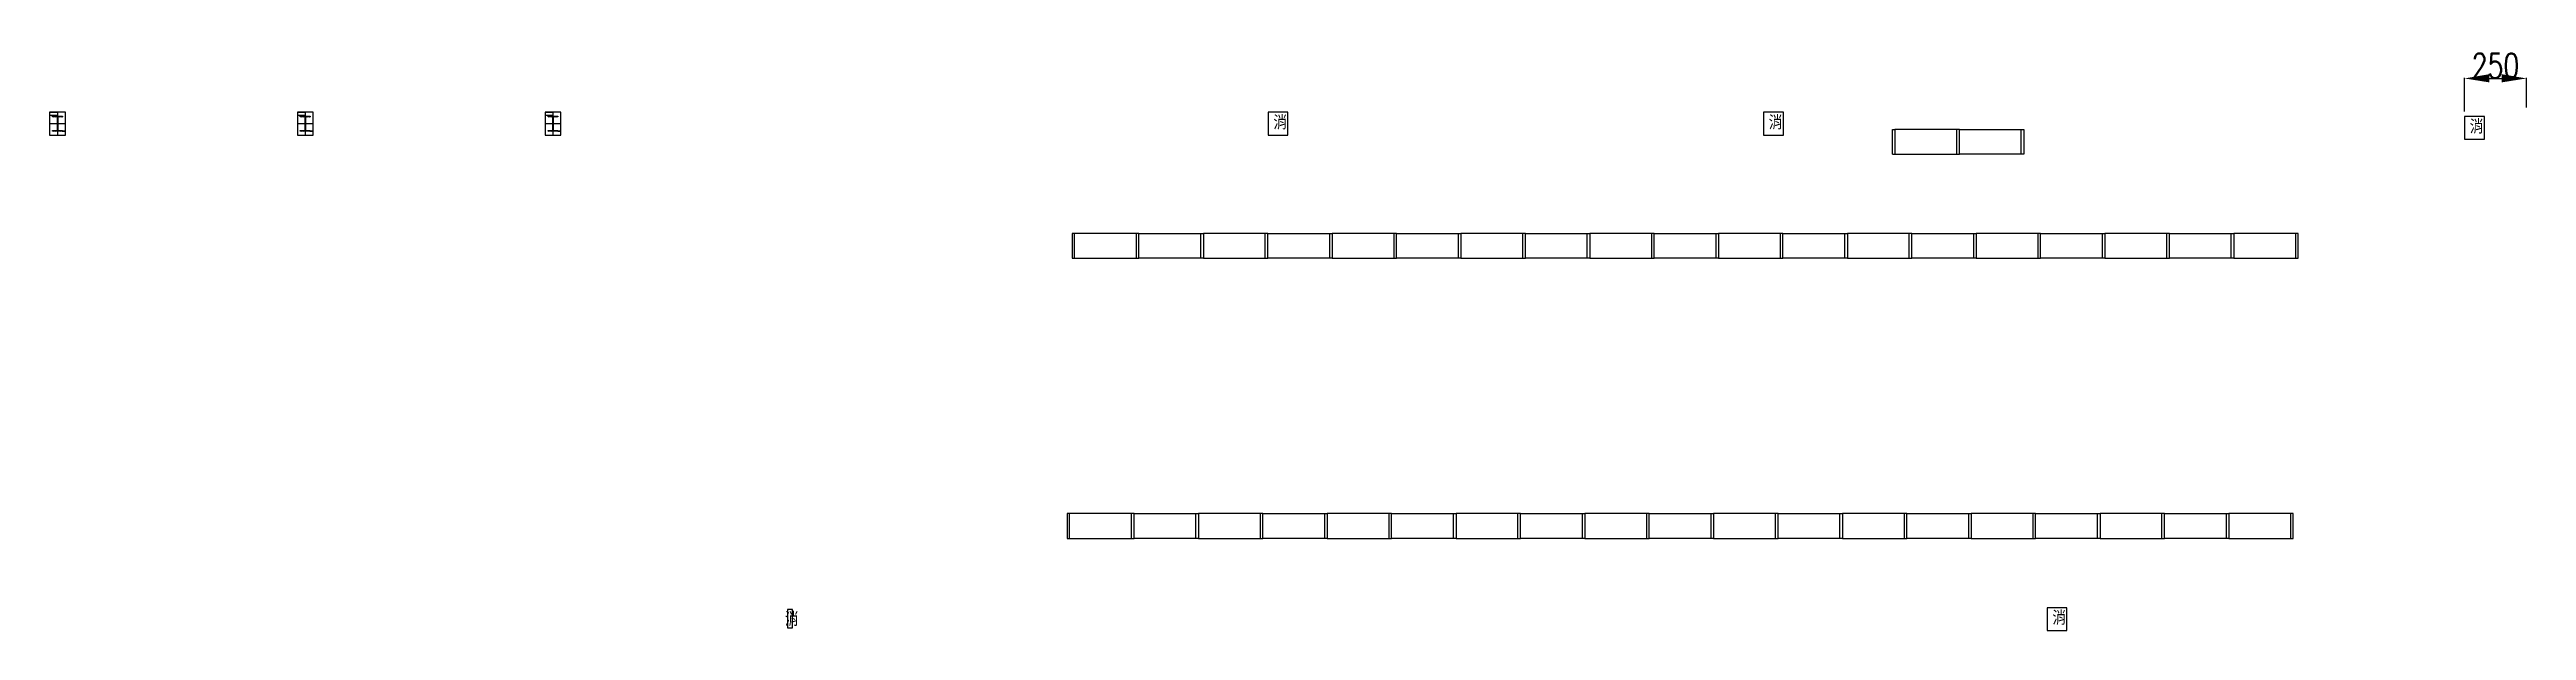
# Model space of a CAD drawing. Extents: x -40736 to 367926, y -65544 to 37405.
# Drawn here: x 283267 to 293267, y 35059 to 37405 of the extents above; entities that cross this region are included whole.
import ezdxf

# ---------------------------------------------------------------- set-up
doc = ezdxf.new("R2010")
doc.units = 0
doc.header["$LTSCALE"] = 600
doc.header["$MEASUREMENT"] = 0
doc.layers.get('0').update_dxf_attribs({"linetype": 'CONTINUOUS'})
doc.layers.get('DEFPOINTS').update_dxf_attribs({"linetype": 'CONTINUOUS'})
for name, color, linetype in [('1', 1, 'CONTINUOUS'), ('C6', 6, 'CONTINUOUS'), ('消防箱', 121, 'CONTINUOUS')]:
    doc.layers.add(name, color=color, linetype=linetype)
doc.styles.add('asd', font='KAIU.TTF', dxfattribs={"width": 0.8})
doc.styles.get("Standard").update_dxf_attribs({"font": 'txt.shx', "width": 0.75, "bigfont": 'chineset.shx'})
doc.dimstyles.new('a', dxfattribs={"dimtxt": 100, "dimasz": 100, "dimexe": 1.25, "dimexo": 20, "dimtad": 1, "dimdec": 0, "dimdsep": 46, "dimtxsty": 'Standard', "dimcen": 2.5, "dimclrd": 3, "dimclre": 3, "dimclrt": 1, "dimadec": 0, "dimazin": 0, "dimtfac": 1, "dimtdec": 0, "dimtmove": 0, "dimatfit": 3, "dimfxl": 0, "dimarcsym": 0})

msp = doc.modelspace()

# ---------------------------------------------------------------- texts
at = {"layer": '消防箱', "insert": (286235.82141, 35132.43003), "char_height": 50, "attachment_point": 1, "style": 'asd'}
msp.add_mtext_dynamic_manual_height_columns('消', width=33.5961466, gutter_width=500, heights=[0], dxfattribs=at)

# ---------------------------------------------------------------- blocks, each defined once
blk = doc.blocks.new('A$C40B60668')
at = {"layer": '消防箱'}
for p, q in [((0, 92), (0, 0)), ((80, 92), (0, 92)), ((0, 0), (80, 0)), ((80, 0), (80, 92)), ((80, 0), (80, 92))]:
    blk.add_line(p, q, dxfattribs=at)
at = {"layer": '消防箱', "insert": (21, 78), "char_height": 50, "attachment_point": 1, "style": 'asd'}
blk.add_mtext_dynamic_manual_height_columns('消', width=33.6, gutter_width=500, heights=[0], dxfattribs=at)
blk = doc.blocks.new('*X413')
at = {"layer": 'C6', "color": 0}
for p, q in [((11764, 29454), (11764, 29455)), ((11764, 29453), (11765, 29455)), ((11765, 29452), (11767, 29455)), ((11765, 29452), (11768, 29455)), ((11767, 29452), (11770, 29455)), ((11768, 29452), (11771, 29455)), ((11770, 29452), (11772, 29455)), ((11771, 29452), (11773, 29455)), ((11773, 29452), (11775, 29455)), ((11773, 29452), (11776, 29455)), ((11775, 29452), (11778, 29455)), ((11776, 29452), (11779, 29455)), ((11778, 29452), (11780, 29455)), ((11779, 29452), (11781, 29455)), ((11781, 29452), (11783, 29455)), ((11781, 29452), (11784, 29455)), ((11783, 29452), (11786, 29455)), ((11783, 29451), (11787, 29455)), ((11783, 29449), (11784, 29451)), ((11783, 29448), (11784, 29450)), ((11783, 29446), (11784, 29448)), ((11783, 29446), (11784, 29447)), ((11783, 29444), (11784, 29445)), ((11783, 29443), (11784, 29445)), ((11783, 29441), (11784, 29443)), ((11783, 29440), (11784, 29442)), ((11783, 29439), (11784, 29440)), ((11783, 29438), (11784, 29439)), ((11783, 29436), (11784, 29437)), ((11783, 29435), (11784, 29437)), ((11783, 29433), (11784, 29435)), ((11783, 29432), (11784, 29434)), ((11783, 29431), (11784, 29432)), ((11783, 29430), (11784, 29431)), ((11783, 29428), (11784, 29430)), ((11783, 29427), (11784, 29429)), ((11783, 29425), (11784, 29427)), ((11783, 29424), (11784, 29426)), ((11783, 29423), (11784, 29424)), ((11783, 29422), (11784, 29423)), ((11783, 29420), (11784, 29422)), ((11783, 29419), (11784, 29421)), ((11783, 29417), (11784, 29419)), ((11783, 29416), (11784, 29418)), ((11783, 29415), (11784, 29416)), ((11783, 29414), (11784, 29415)), ((11783, 29412), (11784, 29414)), ((11783, 29411), (11784, 29413)), ((11783, 29409), (11784, 29411)), ((11783, 29408), (11784, 29410)), ((11783, 29407), (11784, 29408)), ((11783, 29406), (11784, 29407)), ((11783, 29404), (11784, 29406)), ((11783, 29403), (11784, 29405)), ((11783, 29401), (11784, 29403)), ((11783, 29401), (11784, 29402)), ((11783, 29399), (11784, 29400)), ((11786, 29452), (11788, 29455)), ((11787, 29452), (11789, 29455)), ((11788, 29452), (11791, 29455)), ((11789, 29452), (11792, 29455)), ((11791, 29452), (11794, 29455)), ((11792, 29452), (11795, 29455)), ((11794, 29452), (11796, 29455)), ((11795, 29452), (11797, 29455)), ((11796, 29452), (11799, 29455)), ((11797, 29452), (11800, 29455)), ((11799, 29452), (11802, 29455)), ((11800, 29452), (11802, 29455)), ((11802, 29452), (11804, 29454)), ((11803, 29452), (11804, 29453)), ((11764, 29395), (11765, 29397)), ((11764, 29395), (11766, 29397)), ((11765, 29395), (11768, 29397)), ((11766, 29395), (11769, 29397)), ((11768, 29395), (11771, 29397)), ((11769, 29395), (11771, 29397)), ((11771, 29395), (11773, 29397)), ((11772, 29395), (11774, 29397)), ((11773, 29395), (11776, 29397)), ((11774, 29395), (11777, 29397)), ((11776, 29395), (11779, 29397)), ((11777, 29395), (11779, 29397)), ((11779, 29395), (11781, 29397)), ((11780, 29395), (11782, 29397)), ((11781, 29395), (11784, 29398)), ((11782, 29395), (11785, 29397)), ((11783, 29398), (11784, 29399)), ((11784, 29395), (11787, 29397)), ((11785, 29395), (11787, 29397)), ((11787, 29395), (11789, 29397)), ((11788, 29395), (11790, 29397)), ((11789, 29395), (11792, 29397)), ((11790, 29395), (11793, 29397)), ((11792, 29395), (11794, 29397)), ((11793, 29395), (11795, 29397)), ((11795, 29395), (11797, 29397)), ((11795, 29395), (11798, 29397)), ((11797, 29395), (11800, 29397)), ((11798, 29395), (11801, 29397)), ((11800, 29395), (11802, 29397)), ((11801, 29395), (11803, 29397)), ((11803, 29395), (11804, 29396)), ((11803, 29395), (11804, 29395))]:
    blk.add_line(p, q, dxfattribs=at)
blk = doc.blocks.new('*U535')
at = {"linetype": 'Continuous'}
for p, q in [((-32, 46), (0, 46)), ((-32, 34), (0, 34)), ((-32, 0), (32, 0)), ((0, 46), (0, -46)), ((20, -29), (32, -29)), ((20, -30), (32, -30))]:
    blk.add_line(p, q, dxfattribs=at)
blk.add_lwpolyline([(-32, -46), (32, -46), (32, 46), (-32, 46)], close=True)
blk.add_lwpolyline([(-20, 30), (20, 30), (20, 27), (1, 27), (1, -28), (20, -28), (20, -30), (-20, -30), (-20, -28), (-1, -28), (-1, 27), (-20, 27), (-20, 30)])
blk.add_blockref('*X413', (-11784, -29425))
blk = doc.blocks.new('*U536')
at = {"layer": '1', "color": 0, "linetype": 'ByBlock', "lineweight": -2}
for p in [(0, 0), (1000, 0), (2000, 0)]:
    blk.add_blockref('*U535', p, dxfattribs=at)
blk = doc.blocks.new('*D557')
at = {"layer": 'DEFPOINTS', "color": 0}
for p in [(293267, 37288), (293017, 37134), (293267, 37151)]:
    blk.add_point(p, dxfattribs=at)
at = {"layer": '消防箱', "color": 3, "lineweight": -2}
for p, q in [((293017, 37154), (293017, 37290)), ((293117, 37288), (293167, 37288)), ((293267, 37171), (293267, 37290))]:
    blk.add_line(p, q, dxfattribs=at)
at = {"layer": '消防箱', "color": 3}
for points in [[(293117, 37305), (293117, 37272), (293017, 37288)], [(293167, 37305), (293167, 37272), (293267, 37288)]]:
    blk.add_solid(points, dxfattribs=at)
at = {"layer": '消防箱', "color": 1, "insert": (293142, 37339), "char_height": 100, "attachment_point": 5}
blk.add_mtext('250', dxfattribs=at)

# ---------------------------------------------------------------- dimensions: what is measured, and where the dimension line sits
at = {"layer": '消防箱'}
dim = msp.add_linear_dim(base=(293267.06573, 37288.35238), p1=(293017.06573, 37134.34864), p2=(293267.06573, 37151.34864), dimstyle='a', dxfattribs=at)
dim.commit()
dim.dimension.update_dxf_attribs({"geometry": '*D557', "text_midpoint": (293142.06573, 37338.97738)})

# ---------------------------------------------------------------- linework, layer by layer
at = {"layer": '1'}
for p, q in [((290707.63151, 36982.03374), (290707.63151, 37082.03374)), ((290707.63151, 37082.03374), (290717.63151, 37082.03374)), ((290967.63151, 36982.03374), (290967.63151, 37082.03374)), ((291227.63151, 36982.03374), (291227.63151, 37082.03374)), ((290707.63151, 36982.03374), (290717.63151, 36982.03374)), ((287405.35772, 36562.0336), (287405.35772, 36662.0336)), ((287655.35772, 36562.0336), (287655.35772, 36662.0336)), ((287915.35772, 36562.0336), (287915.35772, 36662.0336)), ((288175.35772, 36562.0336), (288175.35772, 36662.0336)), ((288435.35772, 36562.0336), (288435.35772, 36662.0336)), ((288695.35772, 36562.0336), (288695.35772, 36662.0336)), ((288955.35772, 36562.0336), (288955.35772, 36662.0336)), ((289215.35772, 36562.0336), (289215.35772, 36662.0336)), ((289475.35772, 36562.0336), (289475.35772, 36662.0336)), ((289735.35772, 36562.0336), (289735.35772, 36662.0336)), ((289995.35772, 36562.0336), (289995.35772, 36662.0336)), ((290255.35772, 36562.0336), (290255.35772, 36662.0336)), ((290515.35772, 36562.0336), (290515.35772, 36662.0336)), ((290775.35772, 36562.0336), (290775.35772, 36662.0336)), ((291035.35772, 36562.0336), (291035.35772, 36662.0336)), ((291295.35772, 36562.0336), (291295.35772, 36662.0336)), ((291555.35772, 36562.0336), (291555.35772, 36662.0336)), ((291815.35772, 36562.0336), (291815.35772, 36662.0336)), ((292075.35772, 36562.0336), (292075.35772, 36662.0336)), ((292335.35772, 36562.0336), (292335.35772, 36662.0336)), ((287385.37891, 35431.09852), (287385.37891, 35531.09852)), ((287635.37891, 35431.09852), (287635.37891, 35531.09852)), ((287895.37891, 35431.09852), (287895.37891, 35531.09852)), ((288155.37891, 35431.09852), (288155.37891, 35531.09852)), ((288155.37891, 35431.09852), (288155.37891, 35531.09852)), ((288415.37891, 35431.09852), (288415.37891, 35531.09852)), ((288675.37891, 35431.09852), (288675.37891, 35531.09852)), ((288935.37891, 35431.09852), (288935.37891, 35531.09852)), ((289195.37891, 35431.09852), (289195.37891, 35531.09852)), ((289455.37891, 35431.09852), (289455.37891, 35531.09852)), ((289715.37891, 35431.09852), (289715.37891, 35531.09852)), ((289975.37891, 35431.09852), (289975.37891, 35531.09852)), ((290235.37891, 35431.09852), (290235.37891, 35531.09852)), ((290495.37891, 35431.09852), (290495.37891, 35531.09852)), ((290755.37891, 35431.09852), (290755.37891, 35531.09852)), ((291015.37891, 35431.09852), (291015.37891, 35531.09852)), ((291275.37891, 35431.09852), (291275.37891, 35531.09852)), ((291535.37891, 35431.09852), (291535.37891, 35531.09852)), ((291795.37891, 35431.09852), (291795.37891, 35531.09852)), ((292055.37891, 35431.09852), (292055.37891, 35531.09852)), ((292315.37891, 35431.09852), (292315.37891, 35531.09852))]:
    msp.add_line(p, q, dxfattribs=at)
for points in [[(290717.63151, 37082.03374), (290717.63151, 36982.03374), (290977.63151, 36982.03374), (290977.63151, 37082.03374)], [(291237.63151, 37082.03374), (291237.63151, 36982.03374), (290977.63151, 36982.03374), (290977.63151, 37082.03374)], [(287395.35772, 36662.0336), (287395.35772, 36562.0336), (287665.35772, 36562.0336), (287665.35772, 36662.0336)], [(287925.35772, 36662.0336), (287925.35772, 36562.0336), (287665.35772, 36562.0336), (287665.35772, 36662.0336)], [(287925.35772, 36662.0336), (287925.35772, 36562.0336), (288185.35772, 36562.0336), (288185.35772, 36662.0336)], [(288445.35772, 36662.0336), (288445.35772, 36562.0336), (288185.35772, 36562.0336), (288185.35772, 36662.0336)], [(288445.35772, 36662.0336), (288445.35772, 36562.0336), (288705.35772, 36562.0336), (288705.35772, 36662.0336)], [(288445.35772, 36662.0336), (288445.35772, 36562.0336), (288705.35772, 36562.0336), (288705.35772, 36662.0336)], [(288965.35772, 36662.0336), (288965.35772, 36562.0336), (288705.35772, 36562.0336), (288705.35772, 36662.0336)], [(288965.35772, 36662.0336), (288965.35772, 36562.0336), (289225.35772, 36562.0336), (289225.35772, 36662.0336)], [(289485.35772, 36662.0336), (289485.35772, 36562.0336), (289225.35772, 36562.0336), (289225.35772, 36662.0336)], [(289485.35772, 36662.0336), (289485.35772, 36562.0336), (289745.35772, 36562.0336), (289745.35772, 36662.0336)], [(289485.35772, 36662.0336), (289485.35772, 36562.0336), (289745.35772, 36562.0336), (289745.35772, 36662.0336)], [(290005.35772, 36662.0336), (290005.35772, 36562.0336), (289745.35772, 36562.0336), (289745.35772, 36662.0336)], [(290005.35772, 36662.0336), (290005.35772, 36562.0336), (290265.35772, 36562.0336), (290265.35772, 36662.0336)], [(290525.35772, 36662.0336), (290525.35772, 36562.0336), (290265.35772, 36562.0336), (290265.35772, 36662.0336)], [(290525.35772, 36662.0336), (290525.35772, 36562.0336), (290785.35772, 36562.0336), (290785.35772, 36662.0336)], [(290525.35772, 36662.0336), (290525.35772, 36562.0336), (290785.35772, 36562.0336), (290785.35772, 36662.0336)], [(291045.35772, 36662.0336), (291045.35772, 36562.0336), (290785.35772, 36562.0336), (290785.35772, 36662.0336)], [(291045.35772, 36662.0336), (291045.35772, 36562.0336), (291305.35772, 36562.0336), (291305.35772, 36662.0336)], [(291565.35772, 36662.0336), (291565.35772, 36562.0336), (291305.35772, 36562.0336), (291305.35772, 36662.0336)], [(291565.35772, 36662.0336), (291565.35772, 36562.0336), (291825.35772, 36562.0336), (291825.35772, 36662.0336)], [(292085.35772, 36662.0336), (292085.35772, 36562.0336), (291825.35772, 36562.0336), (291825.35772, 36662.0336)], [(292085.35772, 36662.0336), (292085.35772, 36562.0336), (292345.35772, 36562.0336), (292345.35772, 36662.0336)], [(287375.37891, 35531.09852), (287375.37891, 35431.09852), (287645.37891, 35431.09852), (287645.37891, 35531.09852)], [(287905.37891, 35531.09852), (287905.37891, 35431.09852), (287645.37891, 35431.09852), (287645.37891, 35531.09852)], [(287905.37891, 35531.09852), (287905.37891, 35431.09852), (288165.37891, 35431.09852), (288165.37891, 35531.09852)], [(288425.37891, 35531.09852), (288425.37891, 35431.09852), (288165.37891, 35431.09852), (288165.37891, 35531.09852)], [(288425.37891, 35531.09852), (288425.37891, 35431.09852), (288685.37891, 35431.09852), (288685.37891, 35531.09852)], [(288425.37891, 35531.09852), (288425.37891, 35431.09852), (288685.37891, 35431.09852), (288685.37891, 35531.09852)], [(288945.37891, 35531.09852), (288945.37891, 35431.09852), (288685.37891, 35431.09852), (288685.37891, 35531.09852)], [(288945.37891, 35531.09852), (288945.37891, 35431.09852), (289205.37891, 35431.09852), (289205.37891, 35531.09852)], [(289465.37891, 35531.09852), (289465.37891, 35431.09852), (289205.37891, 35431.09852), (289205.37891, 35531.09852)], [(289465.37891, 35531.09852), (289465.37891, 35431.09852), (289725.37891, 35431.09852), (289725.37891, 35531.09852)], [(289465.37891, 35531.09852), (289465.37891, 35431.09852), (289725.37891, 35431.09852), (289725.37891, 35531.09852)], [(289985.37891, 35531.09852), (289985.37891, 35431.09852), (289725.37891, 35431.09852), (289725.37891, 35531.09852)], [(289985.37891, 35531.09852), (289985.37891, 35431.09852), (290245.37891, 35431.09852), (290245.37891, 35531.09852)], [(290505.37891, 35531.09852), (290505.37891, 35431.09852), (290245.37891, 35431.09852), (290245.37891, 35531.09852)], [(290505.37891, 35531.09852), (290505.37891, 35431.09852), (290765.37891, 35431.09852), (290765.37891, 35531.09852)], [(291025.37891, 35531.09852), (291025.37891, 35431.09852), (290765.37891, 35431.09852), (290765.37891, 35531.09852)], [(291025.37891, 35531.09852), (291025.37891, 35431.09852), (291285.37891, 35431.09852), (291285.37891, 35531.09852)], [(291545.37891, 35531.09852), (291545.37891, 35431.09852), (291285.37891, 35431.09852), (291285.37891, 35531.09852)], [(291545.37891, 35531.09852), (291545.37891, 35431.09852), (291805.37891, 35431.09852), (291805.37891, 35531.09852)], [(292065.37891, 35531.09852), (292065.37891, 35431.09852), (291805.37891, 35431.09852), (291805.37891, 35531.09852)], [(292065.37891, 35531.09852), (292065.37891, 35431.09852), (292325.37891, 35431.09852), (292325.37891, 35531.09852)]]:
    msp.add_lwpolyline(points, close=True, dxfattribs=at)
at = {"layer": '消防箱', "color": 111}
msp.add_lwpolyline([(286267.06573, 35144.34864), (286247.06573, 35144.34864), (286247.06573, 35069.34864), (286267.06573, 35069.34864)], close=True, dxfattribs=at)

# ---------------------------------------------------------------- block references
at = {"layer": '1', "color": 0}
msp.add_blockref('*U536', (283299.56573, 37105.34864), dxfattribs=at)
at = {"layer": '消防箱', "color": 111}
for p in [(288187.06568, 37059.34843), (290187.06569, 37059.34843), (293017.06569, 37042.34843), (291332.06569, 35059.34843)]:
    msp.add_blockref('A$C40B60668', p, dxfattribs=at)

msp.set_redraw_order([(e.dxf.handle, doc.entitydb.next_handle()) for e in msp.query("TEXT MTEXT ATTDEF DIMENSION ARC_DIMENSION")])  # texts and dimensions are drawn at this point

doc.saveas('drawing.dxf')
